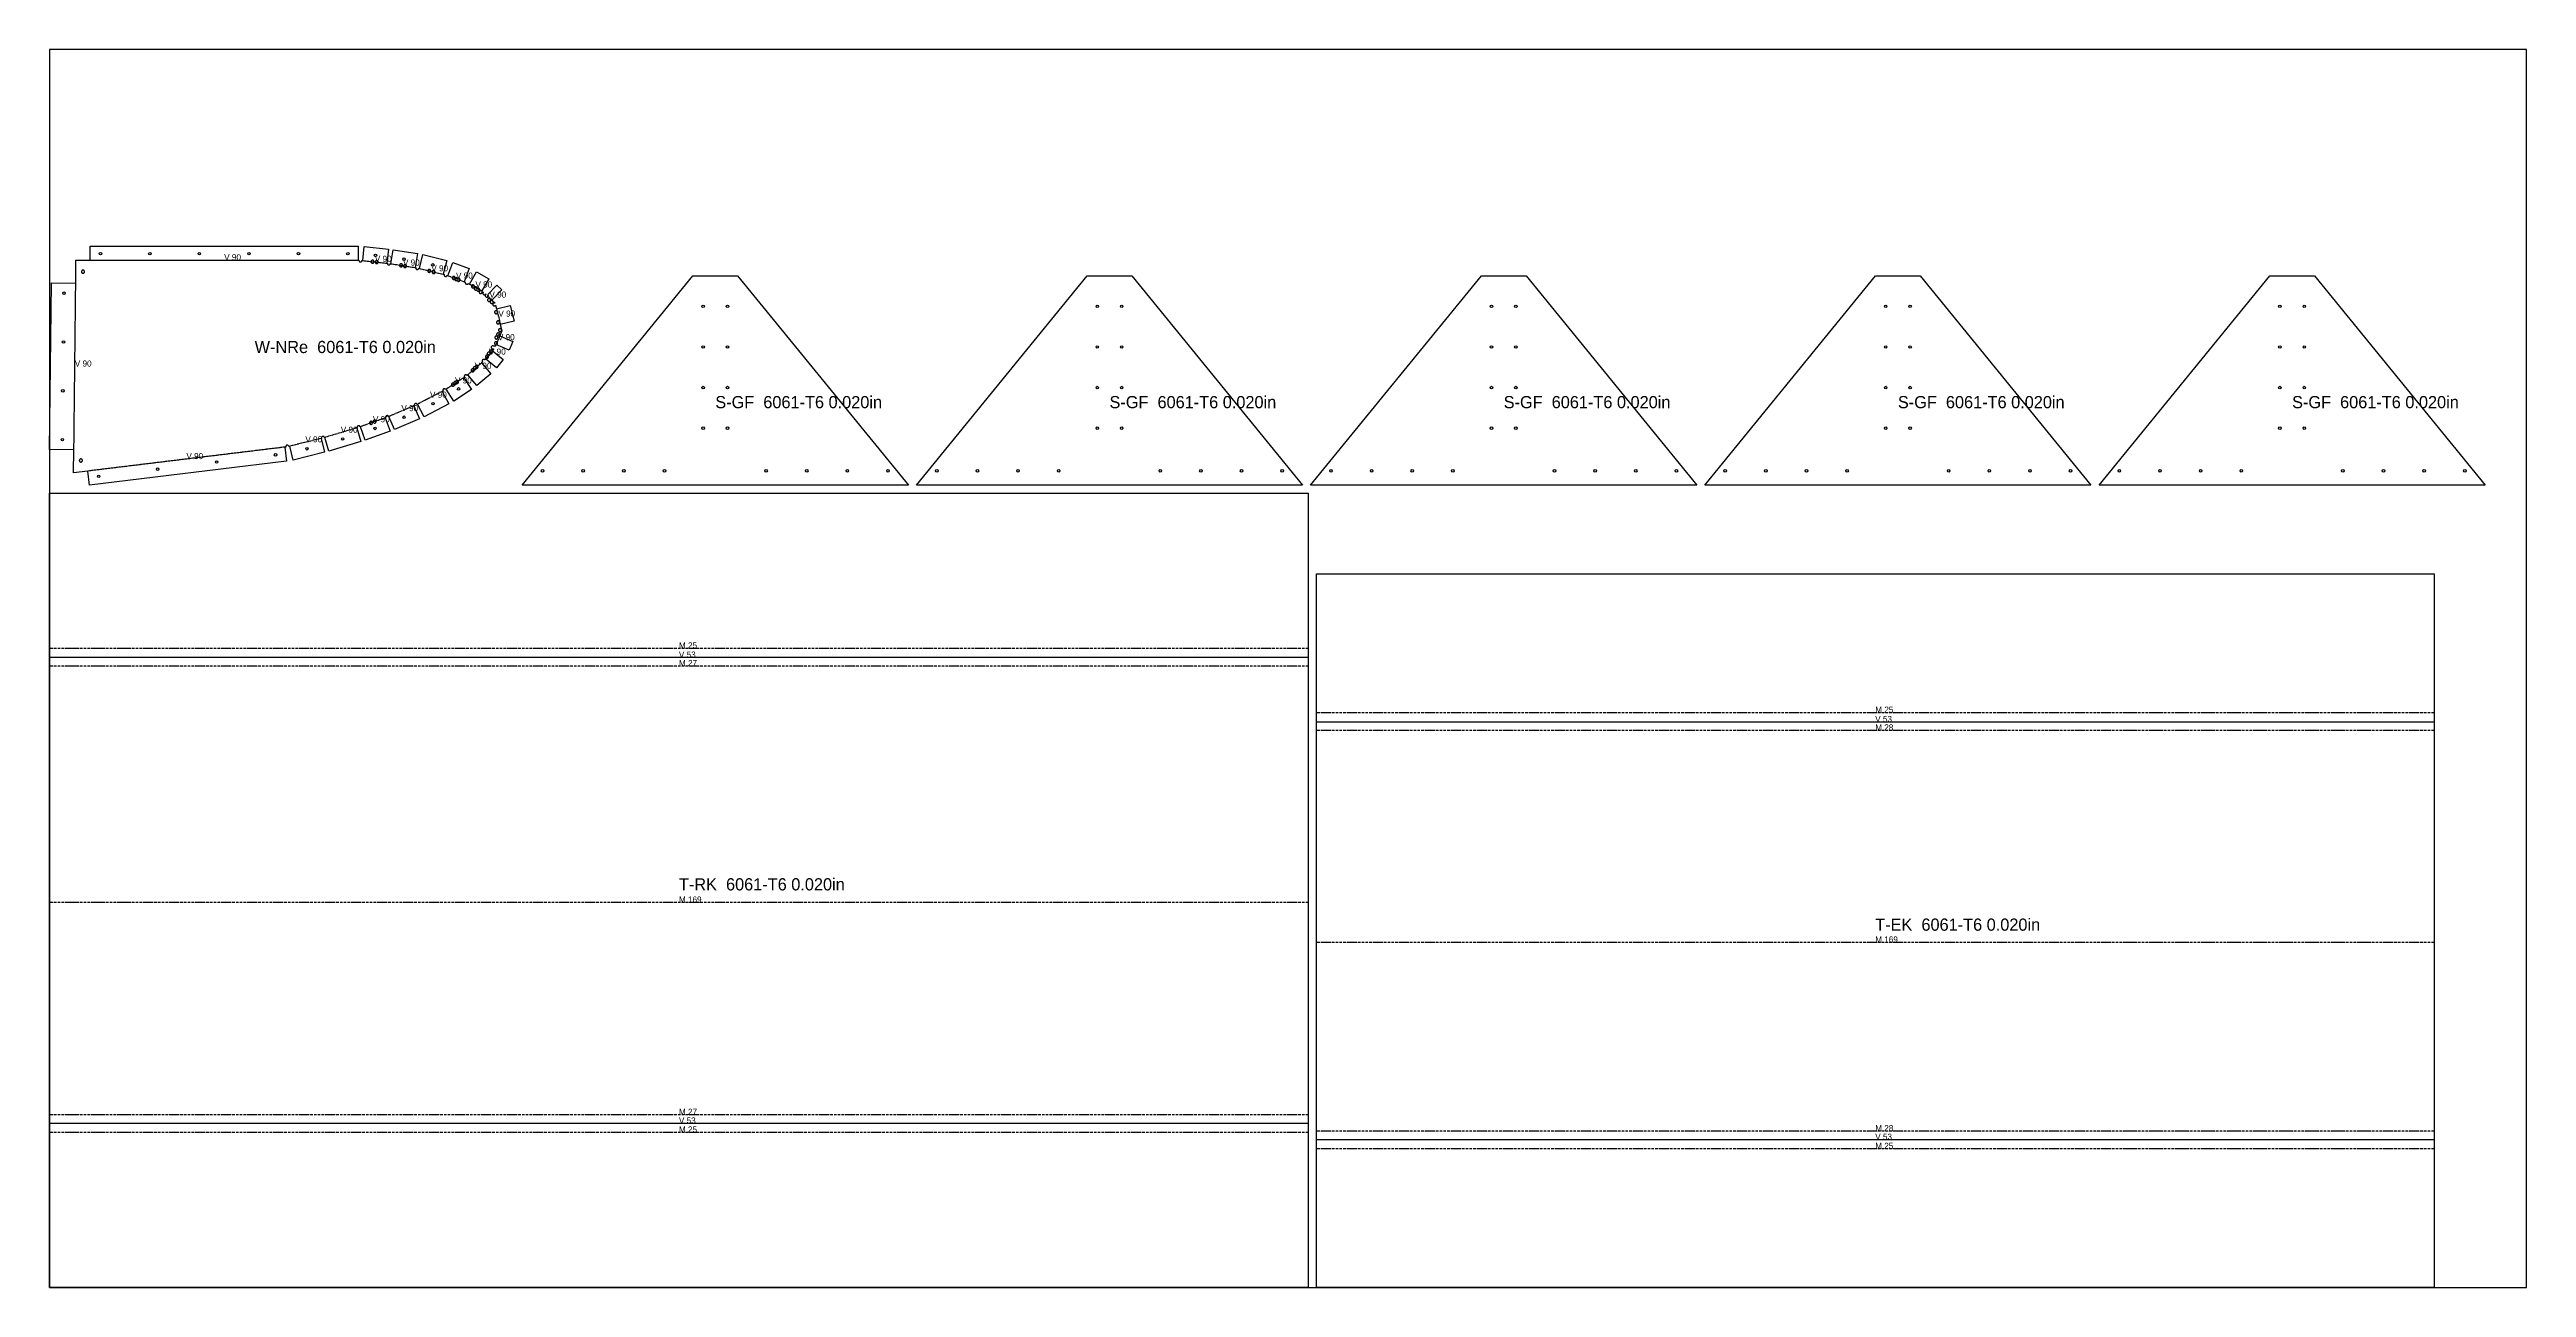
# Model space of a CAD drawing. Header units: millimetres. Extents: x 0 to 2438, y 0 to 1219.
import ezdxf

# ---------------------------------------------------------------- set-up
doc = ezdxf.new("R2010")
doc.units = ezdxf.units.MM
doc.linetypes.add('DASHDOT', pattern=[3.556, 2.54, -0.508, 0, -0.508])
doc.linetypes.add('DASHED', pattern=[1.524, 1.27, -0.254])
for name, color, linetype in [('CUT', 7, 'CONTINUOUS'), ('ETCH', 8, 'CONTINUOUS'), ('HOLE', 6, 'CONTINUOUS'), ('MOUNTAIN', 5, 'DASHDOT'), ('VALLEY', 1, 'DASHED')]:
    doc.layers.add(name, color=color, linetype=linetype)

msp = doc.modelspace()

# ---------------------------------------------------------------- texts
at = {"layer": 'ETCH'}
for s, height, p in [('V 90', 6, (171.9, 1011.5)), ('V 90', 6, (320.2, 1009.9)), ('V 90', 6, (347.9, 1006.2)), ('V 90', 6, (375.8, 1000.6)), ('V 90', 6, (400.1, 993.4)), ('V 90', 6, (419.2, 984.6)), ('V 90', 6, (433, 974.7)), ('V 90', 6, (441.8, 956)), ('W-NRe  6061-T6 0.020in', 12, (201.9, 920.1)), ('V 90', 6, (441.3, 932.8)), ('V 90', 6, (24.9, 906.8)), ('V 90', 6, (418.5, 904.6)), ('V 90', 6, (432.5, 918.5)), ('V 90', 6, (374.5, 876.1)), ('V 90', 6, (399.1, 890.2)), ('S-GF  6061-T6 0.020in', 12, (655.3, 865.8)), ('S-GF  6061-T6 0.020in', 12, (1043.3, 865.8)), ('S-GF  6061-T6 0.020in', 12, (1431.3, 865.8)), ('S-GF  6061-T6 0.020in', 12, (1819.3, 865.8)), ('S-GF  6061-T6 0.020in', 12, (2207.3, 865.8)), ('V 90', 6, (318.3, 852)), ('V 90', 6, (346.3, 862.9)), ('V 90', 6, (251.8, 832.2)), ('V 90', 6, (286.7, 841.7)), ('V 90', 6, (134.7, 815.7)), ('M 25', 6, (619.5, 629.3)), ('V 53', 6, (619.5, 620.2)), ('M 27', 6, (619.5, 611.9)), ('V 53', 6, (1797, 556.8)), ('M 25', 6, (1797, 566)), ('M 28', 6, (1797, 548.5)), ('T-RK  6061-T6 0.020in', 12, (619.5, 391)), ('M 169', 6, (619.5, 379)), ('T-EK  6061-T6 0.020in', 12, (1797, 351.3)), ('M 169', 6, (1797, 339.7)), ('M 27', 6, (619.5, 170)), ('V 53', 6, (619.5, 161.5)), ('M 25', 6, (619.5, 152.6)), ('V 53', 6, (1797, 145.5)), ('M 28', 6, (1797, 153.9)), ('M 25', 6, (1797, 136.5))]:
    msp.add_text(s, height=height, dxfattribs=at).set_placement(p)

# ---------------------------------------------------------------- linework, layer by layer
at = {"layer": 'CUT'}
for points in [[(331.9, 858.5), (331.7, 858.4), (331.6, 858.3), (331.5, 858.3), (331.4, 858.2), (331.2, 858.1), (331.1, 858), (331.1, 857.9), (331, 857.7), (330.9, 857.6), (330.9, 857.5), (330.8, 857.3), (330.8, 857.2), (330.8, 857), (330.8, 856.9), (330.9, 856.7), (330.9, 856.6), (330.9, 856.5), (330.5, 856.3), (335.2, 843.2), (310.7, 834.4), (306, 847.6), (305.6, 847.5), (305.6, 847.6), (305.5, 847.8), (305.4, 847.9), (305.4, 848), (305.3, 848.1), (305.1, 848.2), (305, 848.3), (304.9, 848.4), (304.8, 848.4), (304.6, 848.5), (304.5, 848.5), (304.3, 848.5), (304.2, 848.5), (304, 848.5), (303.9, 848.5), (303.8, 848.5), (303.6, 848.4), (303.5, 848.3), (303.4, 848.3), (303.2, 848.2), (303.1, 848.1), (303, 848), (303, 847.8), (302.9, 847.7), (302.8, 847.6), (302.8, 847.4), (302.7, 847.3), (302.7, 847.2), (302.7, 847), (302.7, 846.9), (302.7, 846.7), (302.8, 846.6), (302.8, 846.5), (302.4, 846.4), (306.4, 833.1), (274.9, 823.6), (270.9, 837), (270.5, 836.9), (270.5, 837), (270.5, 837.1), (270.4, 837.2), (270.3, 837.4), (270.2, 837.5), (270.1, 837.6), (270, 837.7), (269.9, 837.8), (269.8, 837.9), (269.7, 837.9), (269.5, 838), (269.4, 838), (269.2, 838), (269.1, 838), (268.9, 838), (268.8, 838), (268.6, 838), (268.5, 837.9), (268.4, 837.8), (268.2, 837.8), (268.1, 837.7), (268, 837.6), (267.9, 837.5), (267.8, 837.3), (267.8, 837.2), (267.7, 837.1), (267.7, 836.9), (267.6, 836.8), (267.6, 836.7), (267.6, 836.5), (267.6, 836.4), (267.6, 836.2), (267.7, 836.1), (267.3, 836), (270.7, 822.5), (239.7, 814.8), (236.4, 828.4), (235.5, 828.2), (235.5, 828.3), (235.4, 828.4), (235.4, 828.5), (235.3, 828.7), (235.2, 828.8), (235.1, 828.9), (235, 829), (234.9, 829.1), (234.8, 829.2), (234.7, 829.3), (234.5, 829.3), (234.4, 829.4), (234.3, 829.4), (234.1, 829.4), (234, 829.4), (233.8, 829.4), (233.7, 829.4), (233.5, 829.4), (233.4, 829.3), (233.3, 829.3), (233.1, 829.2), (233, 829.1), (232.9, 829), (232.8, 828.9), (232.7, 828.8), (232.7, 828.6), (232.6, 828.5), (232.5, 828.4), (232.5, 828.2), (232.5, 828.1), (232.5, 827.9), (232.5, 827.8), (232.5, 827.6), (232.5, 827.6), (231.6, 827.5), (233.3, 813.6), (39.4, 790.1), (37.7, 803.9), (23.7, 802.2), (24, 824.7), (0, 825), (1.8, 989.3), (25.8, 989), (26, 1011.5), (40.1, 1011.5), (40.1, 1025.5), (303.7, 1025.5), (303.7, 1011.5), (304.5, 1011.5), (304.5, 1011.3), (304.5, 1011.2), (304.5, 1011), (304.6, 1010.9), (304.6, 1010.8), (304.7, 1010.6), (304.8, 1010.5), (304.9, 1010.4), (305, 1010.3), (305.1, 1010.2), (305.2, 1010.1), (305.3, 1010), (305.5, 1010), (305.6, 1009.9), (305.7, 1009.9), (305.9, 1009.9), (306, 1009.9), (306.2, 1009.9), (306.3, 1009.9), (306.5, 1009.9), (306.6, 1010), (306.7, 1010), (306.9, 1010.1), (307, 1010.2), (307.1, 1010.3), (307.2, 1010.4), (307.3, 1010.5), (307.3, 1010.7), (307.4, 1010.8), (307.5, 1010.9), (307.5, 1011.1), (307.5, 1011.2), (307.5, 1011.3), (308.3, 1011.2), (309.8, 1025.1), (333.6, 1022.5), (332.1, 1008.6), (332.5, 1008.6), (332.5, 1008.5), (332.5, 1008.4), (332.5, 1008.2), (332.5, 1008.1), (332.6, 1007.9), (332.6, 1007.8), (332.7, 1007.7), (332.7, 1007.5), (332.8, 1007.4), (332.9, 1007.3), (333, 1007.2), (333.2, 1007.1), (333.3, 1007.1), (333.4, 1007), (333.6, 1007), (333.7, 1006.9), (333.9, 1006.9), (334, 1006.9), (334.1, 1006.9), (334.3, 1006.9), (334.4, 1007), (334.6, 1007), (334.7, 1007.1), (334.8, 1007.2), (334.9, 1007.2), (335.1, 1007.3), (335.2, 1007.5), (335.2, 1007.6), (335.3, 1007.7), (335.4, 1007.8), (335.4, 1008), (335.5, 1008.1), (335.5, 1008.2), (335.8, 1008.1), (338.1, 1021.9), (362.1, 1018.1), (359.9, 1004.3), (360.5, 1004.2), (360.4, 1004.1), (360.4, 1004), (360.4, 1003.8), (360.4, 1003.7), (360.5, 1003.6), (360.5, 1003.4), (360.5, 1003.3), (360.6, 1003.1), (360.7, 1003), (360.8, 1002.9), (360.9, 1002.8), (361, 1002.7), (361.1, 1002.6), (361.2, 1002.5), (361.4, 1002.5), (361.5, 1002.4), (361.7, 1002.4), (361.8, 1002.4), (361.9, 1002.4), (362.1, 1002.4), (362.2, 1002.4), (362.4, 1002.4), (362.5, 1002.5), (362.7, 1002.6), (362.8, 1002.6), (362.9, 1002.7), (363, 1002.8), (363.1, 1002.9), (363.2, 1003), (363.3, 1003.2), (363.3, 1003.3), (363.4, 1003.4), (363.4, 1003.6), (364, 1003.5), (367.3, 1017), (390.9, 1011.3), (387.6, 997.7), (388.4, 997.5), (388.4, 997.4), (388.4, 997.3), (388.3, 997.2), (388.3, 997), (388.3, 996.9), (388.4, 996.7), (388.4, 996.6), (388.5, 996.4), (388.5, 996.3), (388.6, 996.2), (388.7, 996.1), (388.8, 996), (388.9, 995.9), (389, 995.8), (389.1, 995.7), (389.3, 995.6), (389.4, 995.6), (389.6, 995.6), (389.7, 995.5), (389.8, 995.5), (390, 995.5), (390.1, 995.6), (390.3, 995.6), (390.4, 995.7), (390.6, 995.7), (390.7, 995.8), (390.8, 995.9), (390.9, 996), (391, 996.1), (391.1, 996.2), (391.2, 996.3), (391.2, 996.5), (391.3, 996.6), (391.3, 996.6), (392.1, 996.3), (396.9, 1009.4), (413, 1003.5), (408.2, 990.4), (409.4, 990), (409.4, 989.9), (409.3, 989.8), (409.2, 989.6), (409.2, 989.5), (409.2, 989.4), (409.2, 989.2), (409.2, 989.1), (409.2, 988.9), (409.3, 988.8), (409.3, 988.6), (409.4, 988.5), (409.4, 988.4), (409.5, 988.3), (409.6, 988.2), (409.8, 988.1), (409.9, 988), (410, 987.9), (410.1, 987.8), (410.3, 987.8), (410.4, 987.8), (410.6, 987.7), (410.7, 987.7), (410.9, 987.7), (411, 987.8), (411.1, 987.8), (411.3, 987.9), (411.4, 987.9), (411.5, 988), (411.7, 988.1), (411.8, 988.2), (411.9, 988.3), (411.9, 988.4), (412, 988.5), (412.1, 988.7), (412.1, 988.7), (413.2, 988.1), (420.2, 1000.1), (432.3, 993.2), (425.4, 981.3), (425.4, 981.3), (425.3, 981.4), (425.1, 981.4), (425, 981.5), (424.9, 981.6), (424.7, 981.6), (424.6, 981.7), (424.4, 981.7), (424.3, 981.7), (424.2, 981.7), (424, 981.7), (423.9, 981.6), (423.7, 981.6), (423.6, 981.5), (423.5, 981.4), (423.4, 981.3), (423.2, 981.2), (423.1, 981.1), (423.1, 981), (423, 980.9), (422.9, 980.7), (422.9, 980.6), (422.8, 980.5), (422.8, 980.3), (422.8, 980.2), (422.8, 980), (422.9, 979.9), (422.9, 979.7), (422.9, 979.6), (423, 979.5), (423.1, 979.3), (423.2, 979.2), (423.3, 979.1), (423.4, 979), (423.5, 978.9), (423.6, 978.9), (423.8, 978.8), (423.9, 978.7), (424.1, 978.7), (424.2, 978.7), (424.3, 978.7), (424.5, 978.7), (424.6, 978.7), (424.8, 978.8), (424.9, 978.8), (425, 978.9), (425.2, 979), (425.3, 979), (425.4, 979.1), (425.5, 979.3), (425.6, 979.4), (425.7, 979.5), (425.7, 979.6), (425.8, 979.8), (425.8, 979.9), (425.8, 980.1), (425.8, 980.2), (425.8, 980.4), (425.8, 980.5), (425.8, 980.6), (425.7, 980.8), (425.7, 980.8), (426.9, 980.1), (426.9, 980.1), (426.8, 980), (426.7, 979.9), (426.6, 979.8), (426.5, 979.6), (426.5, 979.5), (426.5, 979.3), (426.4, 979.2), (426.4, 979), (426.4, 978.9), (426.5, 978.7), (426.5, 978.6), (426.5, 978.5), (426.6, 978.3), (426.7, 978.2), (426.8, 978.1), (426.9, 978), (427, 977.9), (427.1, 977.8), (427.2, 977.7), (427.4, 977.7), (427.5, 977.6), (427.7, 977.6), (427.8, 977.6), (427.9, 977.6), (428.1, 977.6), (428.2, 977.6), (428.4, 977.6), (428.5, 977.7), (428.7, 977.8), (428.8, 977.8), (428.9, 977.9), (429, 978), (429.1, 978.1), (429.2, 978.2), (429.2, 978.4), (429.6, 978), (429.5, 977.9), (429.4, 977.8), (429.3, 977.7), (429.2, 977.6), (429.1, 977.5), (429, 977.4), (429, 977.3), (428.9, 977.1), (428.9, 977), (428.9, 976.8), (428.9, 976.7), (428.9, 976.5), (428.9, 976.4), (428.9, 976.2), (429, 976.1), (429, 976), (429.1, 975.8), (429.2, 975.7), (429.3, 975.6), (429.4, 975.5), (429.5, 975.4), (429.7, 975.4), (429.8, 975.3), (429.9, 975.3), (430.1, 975.2), (430.2, 975.2), (430.4, 975.2), (430.5, 975.2), (430.7, 975.2), (430.8, 975.3), (431, 975.3), (431.1, 975.4), (431.2, 975.5), (431.3, 975.6), (431.4, 975.7), (431.5, 975.8), (431.6, 975.9), (431.7, 976), (431.8, 976.1), (431.8, 976.3), (431.8, 976.4), (431.9, 976.6), (431.9, 976.7), (431.8, 976.9), (431.8, 977), (431.8, 977.2), (431.7, 977.3), (431.7, 977.4), (431.6, 977.6), (431.5, 977.7), (431.4, 977.8), (431.3, 977.8), (440.3, 987.1), (445.2, 982.3), (435.5, 972.3), (438.6, 969.3), (438.6, 969.2), (438.5, 969.2), (438.4, 969.3), (438.3, 969.4), (438.1, 969.4), (438, 969.5), (437.8, 969.5), (437.7, 969.5), (437.5, 969.5), (437.4, 969.5), (437.2, 969.4), (437.1, 969.4), (437, 969.3), (436.9, 969.2), (436.7, 969.1), (436.6, 969), (436.5, 968.9), (436.4, 968.8), (436.4, 968.7), (436.3, 968.5), (436.3, 968.4), (436.2, 968.3), (436.2, 968.1), (436.2, 968), (436.2, 967.8), (436.2, 967.7), (436.3, 967.5), (436.3, 967.4), (436.4, 967.3), (436.5, 967.1), (436.6, 967), (436.7, 966.9), (436.8, 966.8), (436.9, 966.7), (437, 966.7), (437.1, 966.6), (437.3, 966.5), (437.4, 966.5), (437.6, 966.5), (437.7, 966.5), (437.9, 966.5), (438, 966.5), (438.2, 966.6), (438.3, 966.6), (438.4, 966.7), (438.6, 966.8), (438.7, 966.8), (438.8, 966.9), (438.9, 967.1), (439, 967.2), (439, 967.3), (439, 967.3), (440, 963.7), (453.5, 967), (457.3, 951.6), (443.7, 948.3), (445.3, 942), (443.1, 937), (455.9, 931.4), (452.3, 923.1), (440.1, 928.3), (440.2, 928.4), (440.3, 928.5), (440.4, 928.6), (440.5, 928.7), (440.6, 928.8), (440.7, 928.9), (440.8, 929), (440.9, 929.2), (440.9, 929.3), (440.9, 929.5), (441, 929.6), (441, 929.7), (441, 929.9), (440.9, 930), (440.9, 930.2), (440.8, 930.3), (440.8, 930.4), (440.7, 930.6), (440.6, 930.7), (440.5, 930.8), (440.4, 930.9), (440.3, 931), (440.2, 931.1), (440, 931.1), (439.9, 931.2), (439.7, 931.2), (439.6, 931.2), (439.4, 931.2), (439.3, 931.2), (439.2, 931.2), (439, 931.2), (438.9, 931.1), (438.7, 931), (438.6, 931), (438.5, 930.9), (438.4, 930.8), (438.3, 930.7), (438.2, 930.5), (438.1, 930.4), (438.1, 930.3), (438, 930.1), (438, 930), (438, 929.8), (438, 929.7), (438, 929.6), (438, 929.4), (438, 929.3), (438.1, 929.1), (438.2, 929), (438.2, 928.9), (438.3, 928.8), (438.4, 928.6), (438.5, 928.5), (438.6, 928.5), (438.8, 928.4), (438.9, 928.3), (439, 928.3), (439.2, 928.2), (439.3, 928.2), (439.4, 928.2), (438.7, 926.6), (438.6, 926.7), (438.5, 926.8), (438.4, 926.9), (438.2, 926.9), (438.1, 927), (437.9, 927), (437.8, 927), (437.6, 927), (437.5, 927), (437.3, 927), (437.2, 927), (437.1, 926.9), (437.1, 926.9), (437, 927), (436.9, 927), (436.7, 927.1), (436.6, 927.1), (436.5, 927.2), (436.3, 927.2), (436.2, 927.2), (436, 927.2), (435.9, 927.2), (435.7, 927.1), (435.6, 927.1), (435.5, 927), (435.3, 926.9), (435.2, 926.8), (435.1, 926.7), (435, 926.6), (434.9, 926.5), (434.8, 926.4), (434.8, 926.3), (434.7, 926.1), (434.7, 926), (434.7, 925.8), (434.7, 925.7), (434.7, 925.5), (434.7, 925.4), (434.8, 925.2), (434.8, 925.1), (434.9, 925), (434.9, 924.8), (435, 924.7), (435.1, 924.6), (435.2, 924.5), (435.4, 924.4), (435.5, 924.4), (435.6, 924.3), (435.8, 924.3), (435.9, 924.2), (436.1, 924.2), (436.2, 924.2), (436.3, 924.2), (436.5, 924.2), (436.6, 924.3), (436.8, 924.3), (436.8, 924.3), (436.8, 924.3), (437, 924.2), (437.1, 924.1), (437.2, 924.1), (435.8, 922.5), (446.6, 913.7), (440.1, 905.6), (429.2, 914.4), (428.4, 913.4), (428.3, 913.5), (428.2, 913.6), (428.1, 913.7), (428, 913.8), (427.8, 913.8), (427.7, 913.9), (427.5, 913.9), (427.4, 913.9), (427.2, 913.9), (427.1, 913.9), (427, 913.9), (426.8, 913.8), (426.7, 913.8), (426.5, 913.7), (426.4, 913.7), (426.3, 913.6), (426.2, 913.5), (426.1, 913.4), (426, 913.2), (425.9, 913.1), (425.9, 913), (425.8, 912.8), (425.8, 912.7), (425.8, 912.5), (425.8, 912.4), (425.8, 912.3), (425.8, 912.1), (425.8, 912), (425.9, 911.8), (426, 911.7), (426, 911.6), (426.1, 911.5), (426.2, 911.3), (426.3, 911.3), (425.3, 910.4), (434.4, 899.8), (420.7, 888.1), (411.7, 898.8), (410.9, 898.1), (410.9, 898.1), (410.8, 898.2), (410.7, 898.3), (410.6, 898.4), (410.5, 898.5), (410.4, 898.6), (410.2, 898.7), (410.1, 898.7), (410, 898.7), (409.8, 898.8), (409.7, 898.8), (409.5, 898.8), (409.4, 898.7), (409.2, 898.7), (409.1, 898.6), (409, 898.6), (408.8, 898.5), (408.7, 898.4), (408.6, 898.3), (408.5, 898.2), (408.4, 898.1), (408.4, 898), (408.3, 897.8), (408.2, 897.7), (408.2, 897.5), (408.2, 897.4), (408.2, 897.2), (408.2, 897.1), (408.2, 897), (408.3, 896.8), (408.3, 896.7), (408.4, 896.5), (408.4, 896.4), (408.5, 896.3), (407.7, 895.8), (415.3, 884.1), (398.1, 872.9), (390.5, 884.6), (389.9, 884.2), (389.9, 884.2), (389.8, 884.3), (389.7, 884.5), (389.6, 884.6), (389.5, 884.7), (389.4, 884.8), (389.3, 884.8), (389.1, 884.9), (389, 884.9), (388.8, 885), (388.7, 885), (388.6, 885), (388.4, 885), (388.3, 885), (388.1, 884.9), (388, 884.9), (387.8, 884.8), (387.7, 884.7), (387.6, 884.6), (387.5, 884.5), (387.4, 884.4), (387.3, 884.3), (387.2, 884.2), (387.2, 884.1), (387.1, 883.9), (387.1, 883.8), (387.1, 883.6), (387.1, 883.5), (387.1, 883.3), (387.1, 883.2), (387.1, 883), (387.2, 882.9), (387.3, 882.8), (387.3, 882.7), (386.6, 882.4), (393, 870), (368.7, 857.4), (362.3, 869.8), (361.8, 869.5), (361.7, 869.7), (361.7, 869.8), (361.6, 869.9), (361.5, 870), (361.4, 870.1), (361.3, 870.2), (361.1, 870.3), (361, 870.3), (360.9, 870.4), (360.7, 870.4), (360.6, 870.4), (360.4, 870.4), (360.3, 870.4), (360.1, 870.4), (360, 870.4), (359.8, 870.3), (359.7, 870.2), (359.6, 870.2), (359.5, 870.1), (359.4, 870), (359.3, 869.9), (359.2, 869.7), (359.1, 869.6), (359, 869.5), (359, 869.3), (359, 869.2), (358.9, 869.1), (358.9, 868.9), (358.9, 868.8), (359, 868.6), (359, 868.5), (359.1, 868.3), (359.1, 868.3), (358.6, 868.1), (364, 855.2), (339.6, 844.9), (334.1, 857.7), (333.7, 857.6), (333.7, 857.6), (333.6, 857.8), (333.6, 857.9), (333.5, 858), (333.4, 858.1), (333.3, 858.2), (333.1, 858.3), (333, 858.4), (332.9, 858.4), (332.7, 858.5), (332.6, 858.5), (332.4, 858.5), (332.3, 858.5), (332.2, 858.5), (332, 858.5), (331.9, 858.5)], [(33.5, 998.9), (33.6, 998.9), (33.8, 999), (33.9, 999.1), (34, 999.2), (34.1, 999.3), (34.2, 999.4), (34.3, 999.6), (34.3, 999.7), (34.4, 999.8), (34.4, 1000), (34.4, 1000.1), (34.4, 1000.3), (34.4, 1000.4), (34.4, 1000.6), (34.4, 1000.7), (34.3, 1000.8), (34.2, 1001), (34.2, 1001.1), (34.1, 1001.2), (34, 1001.3), (33.9, 1001.4), (33.7, 1001.5), (33.6, 1001.6), (33.5, 1001.6), (33.3, 1001.7), (33.2, 1001.7), (33.1, 1001.7), (32.9, 1001.7), (32.8, 1001.7), (32.6, 1001.7), (32.5, 1001.7), (32.3, 1001.6), (32.2, 1001.6), (32.1, 1001.5), (32, 1001.4), (31.8, 1001.3), (31.8, 1001.2), (31.7, 1001.1), (31.6, 1000.9), (31.5, 1000.8), (31.5, 1000.7), (31.4, 1000.5), (31.4, 1000.4), (31.4, 1000.2), (31.4, 1000.1), (31.5, 999.9), (31.5, 999.8), (31.5, 999.6), (31.6, 999.5), (31.7, 999.4), (31.8, 999.3), (31.9, 999.2), (32, 999.1), (32.1, 999), (32.2, 998.9), (32.4, 998.8), (32.5, 998.8), (32.7, 998.8), (32.8, 998.7), (32.9, 998.7), (33.1, 998.8), (33.2, 998.8), (33.4, 998.8), (33.5, 998.9)], [(318.6, 1008.7), (318.8, 1008.8), (318.9, 1008.9), (319, 1009), (319.1, 1009.1), (319.2, 1009.2), (319.2, 1009.4), (319.3, 1009.5), (319.4, 1009.6), (319.4, 1009.8), (319.4, 1009.9), (319.4, 1010.1), (319.4, 1010.2), (319.4, 1010.4), (319.3, 1010.5), (319.3, 1010.7), (319.2, 1010.8), (319.1, 1010.9), (319.1, 1011), (319, 1011.1), (318.8, 1011.2), (318.7, 1011.3), (318.6, 1011.4), (318.5, 1011.5), (318.3, 1011.5), (318.2, 1011.5), (318, 1011.6), (317.9, 1011.6), (317.7, 1011.6), (317.6, 1011.5), (317.5, 1011.5), (317.3, 1011.4), (317.2, 1011.4), (317.1, 1011.3), (316.9, 1011.2), (316.8, 1011.1), (316.7, 1011), (316.7, 1010.9), (316.6, 1010.8), (316.5, 1010.6), (316.5, 1010.5), (316.4, 1010.3), (316.4, 1010.2), (316.4, 1010), (316.4, 1009.9), (316.4, 1009.7), (316.5, 1009.6), (316.5, 1009.5), (316.6, 1009.3), (316.7, 1009.2), (316.8, 1009.1), (316.9, 1009), (317, 1008.9), (317.1, 1008.8), (317.2, 1008.7), (317.4, 1008.7), (317.5, 1008.6), (317.6, 1008.6), (317.8, 1008.6), (317.9, 1008.6), (318.1, 1008.6), (318.2, 1008.6), (318.4, 1008.6), (318.5, 1008.7), (318.6, 1008.7)], [(323.3, 1008.8), (323.3, 1008.9), (323.4, 1009), (323.5, 1009.1), (323.5, 1009.3), (323.6, 1009.4), (323.6, 1009.6), (323.6, 1009.7), (323.6, 1009.9), (323.6, 1010), (323.5, 1010.1), (323.5, 1010.3), (323.4, 1010.4), (323.3, 1010.5), (323.2, 1010.7), (323.1, 1010.8), (323, 1010.9), (322.9, 1010.9), (322.8, 1011), (322.6, 1011.1), (322.5, 1011.1), (322.4, 1011.2), (322.2, 1011.2), (322.1, 1011.2), (321.9, 1011.2), (321.8, 1011.2), (321.6, 1011.1), (321.5, 1011.1), (321.4, 1011), (321.2, 1010.9), (321.1, 1010.8), (321, 1010.7), (320.9, 1010.6), (320.8, 1010.5), (320.8, 1010.4), (320.7, 1010.2), (320.6, 1010.1), (320.6, 1010), (320.6, 1009.8), (320.6, 1009.7), (320.6, 1009.5), (320.6, 1009.4), (320.7, 1009.2), (320.7, 1009.1), (320.8, 1009), (320.8, 1008.8), (320.9, 1008.7), (321, 1008.6), (321.1, 1008.5), (321.3, 1008.4), (321.4, 1008.4), (321.5, 1008.3), (321.7, 1008.2), (321.8, 1008.2), (322, 1008.2), (322.1, 1008.2), (322.3, 1008.2), (322.4, 1008.2), (322.5, 1008.3), (322.7, 1008.3), (322.8, 1008.4), (322.9, 1008.5), (323.1, 1008.5), (323.2, 1008.6), (323.3, 1008.8)], [(347, 1005.3), (347.1, 1005.4), (347.2, 1005.5), (347.3, 1005.6), (347.3, 1005.8), (347.4, 1005.9), (347.4, 1006), (347.5, 1006.2), (347.5, 1006.3), (347.5, 1006.5), (347.5, 1006.6), (347.5, 1006.8), (347.4, 1006.9), (347.4, 1007.1), (347.3, 1007.2), (347.2, 1007.3), (347.1, 1007.4), (347, 1007.5), (346.9, 1007.6), (346.8, 1007.7), (346.7, 1007.8), (346.6, 1007.9), (346.4, 1007.9), (346.3, 1007.9), (346.1, 1008), (346, 1008), (345.8, 1008), (345.7, 1007.9), (345.5, 1007.9), (345.4, 1007.8), (345.3, 1007.8), (345.1, 1007.7), (345, 1007.6), (344.9, 1007.5), (344.8, 1007.4), (344.7, 1007.3), (344.7, 1007.1), (344.6, 1007), (344.6, 1006.9), (344.5, 1006.7), (344.5, 1006.6), (344.5, 1006.4), (344.5, 1006.3), (344.5, 1006.1), (344.6, 1006), (344.6, 1005.9), (344.7, 1005.7), (344.8, 1005.6), (344.8, 1005.5), (344.9, 1005.4), (345.1, 1005.3), (345.2, 1005.2), (345.3, 1005.1), (345.4, 1005.1), (345.6, 1005), (345.7, 1005), (345.9, 1005), (346, 1005), (346.2, 1005), (346.3, 1005), (346.5, 1005), (346.6, 1005.1), (346.7, 1005.1), (346.8, 1005.2), (347, 1005.3)], [(351.3, 1005.2), (351.4, 1005.4), (351.4, 1005.5), (351.4, 1005.7), (351.4, 1005.8), (351.4, 1006), (351.4, 1006.1), (351.3, 1006.3), (351.3, 1006.4), (351.2, 1006.5), (351.1, 1006.6), (351.1, 1006.8), (351, 1006.9), (350.8, 1007), (350.7, 1007.1), (350.6, 1007.1), (350.5, 1007.2), (350.3, 1007.2), (350.2, 1007.3), (350, 1007.3), (349.9, 1007.3), (349.7, 1007.3), (349.6, 1007.3), (349.5, 1007.2), (349.3, 1007.2), (349.2, 1007.1), (349.1, 1007), (348.9, 1006.9), (348.8, 1006.8), (348.7, 1006.7), (348.7, 1006.6), (348.6, 1006.5), (348.5, 1006.4), (348.5, 1006.2), (348.4, 1006.1), (348.4, 1005.9), (348.4, 1005.8), (348.4, 1005.6), (348.4, 1005.5), (348.5, 1005.3), (348.5, 1005.2), (348.6, 1005.1), (348.7, 1004.9), (348.8, 1004.8), (348.9, 1004.7), (349, 1004.6), (349.1, 1004.5), (349.2, 1004.5), (349.4, 1004.4), (349.5, 1004.4), (349.6, 1004.3), (349.8, 1004.3), (349.9, 1004.3), (350.1, 1004.3), (350.2, 1004.3), (350.4, 1004.4), (350.5, 1004.4), (350.6, 1004.5), (350.8, 1004.6), (350.9, 1004.7), (351, 1004.8), (351.1, 1004.9), (351.2, 1005), (351.2, 1005.1), (351.3, 1005.2)], [(375, 1000.2), (375.1, 1000.3), (375.1, 1000.4), (375.2, 1000.6), (375.2, 1000.7), (375.2, 1000.9), (375.2, 1001), (375.2, 1001.2), (375.2, 1001.3), (375.2, 1001.5), (375.1, 1001.6), (375, 1001.7), (375, 1001.8), (374.9, 1002), (374.8, 1002.1), (374.7, 1002.2), (374.5, 1002.3), (374.4, 1002.3), (374.3, 1002.4), (374.1, 1002.4), (374, 1002.5), (373.8, 1002.5), (373.7, 1002.5), (373.6, 1002.5), (373.4, 1002.5), (373.3, 1002.4), (373.1, 1002.4), (373, 1002.3), (372.9, 1002.2), (372.8, 1002.1), (372.6, 1002), (372.6, 1001.9), (372.5, 1001.8), (372.4, 1001.7), (372.3, 1001.6), (372.3, 1001.4), (372.2, 1001.3), (372.2, 1001.1), (372.2, 1001), (372.2, 1000.8), (372.3, 1000.7), (372.3, 1000.5), (372.3, 1000.4), (372.4, 1000.3), (372.5, 1000.1), (372.6, 1000), (372.7, 999.9), (372.8, 999.8), (372.9, 999.7), (373, 999.7), (373.2, 999.6), (373.3, 999.6), (373.5, 999.5), (373.6, 999.5), (373.7, 999.5), (373.9, 999.5), (374, 999.5), (374.2, 999.6), (374.3, 999.6), (374.4, 999.7), (374.6, 999.8), (374.7, 999.9), (374.8, 1000), (374.9, 1000.1), (375, 1000.2)], [(379.5, 999.8), (379.5, 999.9), (379.5, 1000.1), (379.5, 1000.2), (379.5, 1000.4), (379.4, 1000.5), (379.3, 1000.6), (379.3, 1000.7), (379.2, 1000.9), (379.1, 1001), (379, 1001.1), (378.8, 1001.2), (378.7, 1001.2), (378.6, 1001.3), (378.4, 1001.3), (378.3, 1001.4), (378.2, 1001.4), (378, 1001.4), (377.9, 1001.4), (377.7, 1001.4), (377.6, 1001.3), (377.4, 1001.3), (377.3, 1001.2), (377.2, 1001.1), (377.1, 1001), (377, 1000.9), (376.9, 1000.8), (376.8, 1000.7), (376.7, 1000.6), (376.6, 1000.5), (376.6, 1000.3), (376.6, 1000.2), (376.5, 1000), (376.5, 999.9), (376.5, 999.7), (376.6, 999.6), (376.6, 999.4), (376.7, 999.3), (376.7, 999.2), (376.8, 999), (376.9, 998.9), (377, 998.8), (377.1, 998.7), (377.2, 998.6), (377.3, 998.6), (377.5, 998.5), (377.6, 998.5), (377.8, 998.4), (377.9, 998.4), (378.1, 998.4), (378.2, 998.4), (378.3, 998.4), (378.5, 998.5), (378.6, 998.5), (378.8, 998.6), (378.9, 998.7), (379, 998.8), (379.1, 998.9), (379.2, 999), (379.3, 999.1), (379.4, 999.2), (379.4, 999.3), (379.5, 999.5), (379.5, 999.6), (379.5, 999.8)], [(403.2, 993.6), (403.1, 993.6), (402.9, 993.7), (402.8, 993.7), (402.6, 993.7), (402.5, 993.7), (402.3, 993.7), (402.2, 993.6), (402, 993.6), (401.9, 993.5), (401.8, 993.4), (401.8, 993.4), (401.8, 993.5), (401.7, 993.6), (401.6, 993.7), (401.5, 993.9), (401.4, 994), (401.3, 994.1), (401.2, 994.1), (401.1, 994.2), (400.9, 994.3), (400.8, 994.3), (400.7, 994.4), (400.5, 994.4), (400.4, 994.4), (400.2, 994.4), (400.1, 994.4), (399.9, 994.3), (399.8, 994.3), (399.7, 994.2), (399.5, 994.1), (399.4, 994), (399.4, 994), (399.4, 994.1), (399.4, 994.2), (399.3, 994.4), (399.3, 994.5), (399.3, 994.7), (399.2, 994.8), (399.1, 994.9), (399, 995), (398.9, 995.1), (398.8, 995.2), (398.7, 995.3), (398.6, 995.4), (398.4, 995.5), (398.3, 995.5), (398.1, 995.5), (398, 995.6), (397.9, 995.6), (397.7, 995.6), (397.6, 995.5), (397.4, 995.5), (397.3, 995.4), (397.1, 995.4), (397, 995.3), (396.9, 995.2), (396.8, 995.1), (396.7, 995), (396.6, 994.9), (396.5, 994.8), (396.5, 994.6), (396.4, 994.5), (396.4, 994.3), (396.4, 994.2), (396.4, 994), (396.4, 993.9), (396.4, 993.7), (396.4, 993.6), (396.5, 993.5), (396.6, 993.3), (396.6, 993.2), (396.7, 993.1), (396.8, 993), (396.9, 992.9), (397.1, 992.8), (397.2, 992.7), (397.3, 992.7), (397.5, 992.6), (397.6, 992.6), (397.7, 992.6), (397.9, 992.6), (398, 992.6), (398.2, 992.6), (398.3, 992.6), (398.5, 992.7), (398.6, 992.7), (398.7, 992.8), (398.8, 992.9), (398.9, 993), (398.9, 992.9), (398.9, 992.7), (398.9, 992.6), (399, 992.4), (399, 992.3), (399.1, 992.2), (399.1, 992), (399.2, 991.9), (399.3, 991.8), (399.4, 991.7), (399.6, 991.6), (399.7, 991.6), (399.8, 991.5), (400, 991.4), (400.1, 991.4), (400.3, 991.4), (400.4, 991.4), (400.5, 991.4), (400.7, 991.4), (400.8, 991.5), (401, 991.5), (401.1, 991.6), (401.2, 991.7), (401.2, 991.7), (401.3, 991.6), (401.3, 991.5), (401.4, 991.3), (401.5, 991.2), (401.6, 991.1), (401.7, 991), (401.8, 990.9), (402, 990.9), (402.1, 990.8), (402.2, 990.8), (402.4, 990.7), (402.5, 990.7), (402.7, 990.7), (402.8, 990.7), (403, 990.7), (403.1, 990.8), (403.2, 990.8), (403.4, 990.9), (403.5, 991), (403.6, 991.1), (403.7, 991.2), (403.8, 991.3), (403.9, 991.4), (404, 991.5), (404, 991.6), (404.1, 991.8), (404.1, 991.9), (404.1, 992.1), (404.1, 992.2), (404.1, 992.4), (404.1, 992.5), (404.1, 992.7), (404, 992.8), (404, 992.9), (403.9, 993), (403.8, 993.2), (403.7, 993.3), (403.6, 993.4), (403.5, 993.5), (403.3, 993.5), (403.2, 993.6)], [(418.2, 986.1), (418.1, 986.2), (418.1, 986.3), (418, 986.5), (418, 986.6), (417.9, 986.7), (417.8, 986.8), (417.7, 986.9), (417.5, 987), (417.4, 987.1), (417.3, 987.1), (417.1, 987.2), (417, 987.2), (416.8, 987.2), (416.7, 987.2), (416.6, 987.2), (416.4, 987.2), (416.3, 987.2), (416.1, 987.1), (416, 987.1), (415.9, 987), (415.8, 986.9), (415.6, 986.8), (415.5, 986.7), (415.5, 986.6), (415.4, 986.4), (415.3, 986.3), (415.3, 986.2), (415.2, 986), (415.2, 985.9), (415.2, 985.7), (415.2, 985.6), (415.3, 985.4), (415.3, 985.3), (415.3, 985.1), (415.4, 985), (415.5, 984.9), (415.6, 984.8), (415.7, 984.7), (415.8, 984.6), (415.9, 984.5), (416, 984.4), (416.2, 984.3), (416.3, 984.3), (416.4, 984.3), (416.6, 984.2), (416.7, 984.2), (416.9, 984.3), (417, 984.3), (417.2, 984.3), (417.3, 984.4), (417.4, 984.4), (417.6, 984.5), (417.7, 984.6), (417.8, 984.7), (417.9, 984.8), (418, 984.9), (418.1, 985.1), (418.1, 985.2), (418.2, 985.3), (418.2, 985.5), (418.2, 985.6), (418.2, 985.8), (418.2, 985.9), (418.2, 986.1)], [(422, 984), (421.9, 984), (421.7, 984), (421.6, 984), (421.4, 984), (421.3, 983.9), (421.2, 983.9), (421, 983.8), (420.9, 983.7), (420.9, 983.7), (420.9, 983.7), (420.9, 983.9), (420.9, 984), (420.8, 984.2), (420.8, 984.3), (420.7, 984.5), (420.6, 984.6), (420.5, 984.7), (420.4, 984.8), (420.3, 984.9), (420.2, 985), (420.1, 985.1), (419.9, 985.1), (419.8, 985.2), (419.7, 985.2), (419.5, 985.2), (419.4, 985.2), (419.2, 985.2), (419.1, 985.2), (418.9, 985.2), (418.8, 985.1), (418.7, 985), (418.5, 985), (418.4, 984.9), (418.3, 984.8), (418.2, 984.7), (418.1, 984.5), (418.1, 984.4), (418, 984.3), (417.9, 984.1), (417.9, 984), (417.9, 983.9), (417.9, 983.7), (417.9, 983.6), (417.9, 983.4), (418, 983.3), (418, 983.1), (418.1, 983), (418.1, 982.9), (418.2, 982.8), (418.3, 982.7), (418.4, 982.6), (418.6, 982.5), (418.7, 982.4), (418.8, 982.3), (419, 982.3), (419.1, 982.3), (419.3, 982.2), (419.4, 982.2), (419.6, 982.2), (419.7, 982.3), (419.8, 982.3), (420, 982.3), (420.1, 982.4), (420.2, 982.5), (420.4, 982.6), (420.4, 982.6), (420.4, 982.5), (420.4, 982.4), (420.4, 982.2), (420.5, 982.1), (420.5, 982), (420.6, 981.8), (420.7, 981.7), (420.7, 981.6), (420.8, 981.5), (421, 981.4), (421.1, 981.3), (421.2, 981.2), (421.3, 981.2), (421.5, 981.1), (421.6, 981.1), (421.8, 981.1), (421.9, 981), (422.1, 981.1), (422.2, 981.1), (422.3, 981.1), (422.5, 981.2), (422.6, 981.2), (422.7, 981.3), (422.9, 981.4), (423, 981.5), (423.1, 981.6), (423.2, 981.7), (423.2, 981.9), (423.3, 982), (423.3, 982.1), (423.4, 982.3), (423.4, 982.4), (423.4, 982.6), (423.4, 982.7), (423.4, 982.9), (423.3, 983), (423.3, 983.1), (423.2, 983.3), (423.1, 983.4), (423, 983.5), (422.9, 983.6), (422.8, 983.7), (422.7, 983.8), (422.6, 983.9), (422.4, 983.9), (422.3, 984), (422.2, 984), (422, 984)], [(465.3, 790.1), (633.3, 996.1), (677.3, 996.1), (845.3, 790.1), (465.3, 790.1)], [(853.3, 790.1), (1021.3, 996.1), (1065.3, 996.1), (1233.3, 790.1), (853.3, 790.1)], [(1241.3, 790.1), (1409.3, 996.1), (1453.3, 996.1), (1621.3, 790.1), (1241.3, 790.1)], [(1629.3, 790.1), (1797.3, 996.1), (1841.3, 996.1), (2009.3, 790.1), (1629.3, 790.1)], [(2017.3, 790.1), (2185.3, 996.1), (2229.3, 996.1), (2397.3, 790.1), (2017.3, 790.1)], [(434.1, 972.4), (434.1, 972.5), (434.1, 972.7), (434, 972.8), (434, 973), (433.9, 973.1), (433.8, 973.2), (433.8, 973.3), (433.7, 973.4), (433.5, 973.5), (433.4, 973.6), (433.3, 973.7), (433.2, 973.8), (433, 973.8), (432.9, 973.8), (432.7, 973.9), (432.6, 973.9), (432.4, 973.9), (432.3, 973.8), (432.2, 973.8), (432, 973.7), (431.9, 973.7), (431.8, 973.6), (431.6, 973.5), (431.5, 973.4), (431.4, 973.3), (431.3, 973.2), (431.3, 973.1), (431.2, 972.9), (431.2, 972.8), (431.1, 972.6), (431.1, 972.5), (431.1, 972.3), (431.1, 972.2), (431.1, 972.1), (431.2, 971.9), (431.2, 971.8), (431.3, 971.6), (431.4, 971.5), (431.5, 971.4), (431.6, 971.3), (431.7, 971.2), (431.8, 971.1), (431.9, 971), (432.1, 971), (432.2, 970.9), (432.3, 970.9), (432.5, 970.9), (432.6, 970.9), (432.8, 970.9), (432.9, 970.9), (433.1, 970.9), (433.2, 971), (433.3, 971.1), (433.5, 971.1), (433.6, 971.2), (433.7, 971.3), (433.8, 971.4), (433.9, 971.5), (433.9, 971.7), (434, 971.8), (434, 972), (434.1, 972.1), (434.1, 972.2), (434.1, 972.4)], [(436.4, 971.3), (436.3, 971.4), (436.2, 971.5), (436.1, 971.6), (436, 971.7), (435.8, 971.7), (435.7, 971.8), (435.5, 971.8), (435.4, 971.8), (435.2, 971.9), (435.1, 971.8), (435, 971.8), (434.8, 971.8), (434.7, 971.7), (434.5, 971.7), (434.4, 971.6), (434.3, 971.5), (434.2, 971.4), (434.1, 971.3), (434, 971.2), (433.9, 971), (433.9, 970.9), (433.8, 970.8), (433.8, 970.6), (433.8, 970.5), (433.8, 970.3), (433.8, 970.2), (433.8, 970), (433.8, 969.9), (433.9, 969.8), (434, 969.6), (434, 969.5), (434.1, 969.4), (434.2, 969.3), (434.3, 969.2), (434.5, 969.1), (434.6, 969), (434.7, 969), (434.9, 968.9), (435, 968.9), (435.1, 968.9), (435.3, 968.9), (435.4, 968.9), (435.6, 968.9), (435.7, 968.9), (435.9, 969), (436, 969), (436.1, 969.1), (436.2, 969.2), (436.3, 969.3), (436.4, 969.4), (436.5, 969.5), (436.6, 969.7), (436.7, 969.8), (436.7, 969.9), (436.7, 970.1), (436.8, 970.2), (436.8, 970.4), (436.8, 970.5), (436.7, 970.7), (436.7, 970.8), (436.6, 970.9), (436.6, 971.1), (436.5, 971.2), (436.4, 971.3)], [(440.9, 961), (440.8, 961.2), (440.7, 961.3), (440.6, 961.4), (440.5, 961.5), (440.4, 961.6), (440.3, 961.6), (440.1, 961.7), (440, 961.8), (439.9, 961.8), (439.7, 961.8), (439.6, 961.8), (439.4, 961.8), (439.3, 961.8), (439.1, 961.7), (439, 961.7), (438.9, 961.6), (438.7, 961.5), (438.6, 961.5), (438.5, 961.4), (438.4, 961.2), (438.3, 961.1), (438.3, 961), (438.2, 960.9), (438.1, 960.7), (438.1, 960.6), (438.1, 960.4), (438.1, 960.3), (438.1, 960.1), (438.1, 960), (438.2, 959.9), (438.2, 959.7), (438.3, 959.6), (438.3, 959.5), (438.4, 959.3), (438.5, 959.2), (438.6, 959.1), (438.8, 959.1), (438.9, 959), (439, 958.9), (439.2, 958.9), (439.3, 958.8), (439.5, 958.8), (439.6, 958.8), (439.8, 958.8), (439.9, 958.8), (440, 958.9), (440.2, 958.9), (440.3, 959), (440.4, 959.1), (440.6, 959.2), (440.7, 959.3), (440.8, 959.4), (440.8, 959.5), (440.9, 959.6), (441, 959.8), (441, 959.9), (441.1, 960), (441.1, 960.2), (441.1, 960.3), (441.1, 960.5), (441.1, 960.6), (441, 960.8), (441, 960.9), (440.9, 961)], [(440.2, 951), (440.1, 950.9), (440.1, 950.7), (440.1, 950.6), (440, 950.4), (440, 950.3), (440, 950.1), (440.1, 950), (440.1, 949.8), (440.2, 949.7), (440.2, 949.6), (440.3, 949.5), (440.4, 949.3), (440.5, 949.2), (440.6, 949.1), (440.7, 949), (440.8, 949), (441, 948.9), (441.1, 948.9), (441.3, 948.8), (441.4, 948.8), (441.6, 948.8), (441.7, 948.8), (441.8, 948.8), (442, 948.9), (442.1, 948.9), (442.3, 949), (442.4, 949.1), (442.5, 949.2), (442.6, 949.3), (442.7, 949.4), (442.8, 949.5), (442.9, 949.6), (442.9, 949.7), (443, 949.9), (443, 950), (443, 950.2), (443, 950.3), (443, 950.5), (443, 950.6), (443, 950.8), (442.9, 950.9), (442.8, 951), (442.8, 951.2), (442.7, 951.3), (442.6, 951.4), (442.5, 951.5), (442.3, 951.6), (442.2, 951.6), (442.1, 951.7), (441.9, 951.7), (441.8, 951.8), (441.7, 951.8), (441.5, 951.8), (441.4, 951.8), (441.2, 951.8), (441.1, 951.7), (440.9, 951.7), (440.8, 951.6), (440.7, 951.5), (440.6, 951.5), (440.5, 951.3), (440.4, 951.2), (440.3, 951.1), (440.2, 951)], [(438.4, 936), (438.3, 935.8), (438.3, 935.7), (438.3, 935.5), (438.3, 935.4), (438.3, 935.2), (438.3, 935.1), (438.3, 934.9), (438.4, 934.8), (438.5, 934.7), (438.5, 934.5), (438.6, 934.4), (438.7, 934.3), (438.8, 934.2), (438.9, 934.1), (439.1, 934.1), (439.2, 934), (439.3, 934), (439.5, 933.9), (439.6, 933.9), (439.8, 933.9), (439.9, 933.9), (440.1, 933.9), (440.2, 934), (440.4, 934), (440.5, 934.1), (440.6, 934.2), (440.7, 934.2), (440.8, 934.3), (440.9, 934.5), (441, 934.6), (441.1, 934.7), (441.2, 934.8), (441.2, 935), (441.2, 935.1), (441.3, 935.3), (441.3, 935.4), (441.3, 935.6), (441.2, 935.7), (441.2, 935.9), (441.1, 936), (441.1, 936.1), (441, 936.2), (440.9, 936.4), (440.8, 936.5), (440.7, 936.6), (440.6, 936.7), (440.5, 936.7), (440.3, 936.8), (440.2, 936.8), (440, 936.9), (439.9, 936.9), (439.7, 936.9), (439.6, 936.9), (439.5, 936.9), (439.3, 936.8), (439.2, 936.8), (439, 936.7), (438.9, 936.6), (438.8, 936.5), (438.7, 936.4), (438.6, 936.3), (438.5, 936.2), (438.4, 936.1), (438.4, 936)], [(440.4, 939.4), (440.4, 939.3), (440.3, 939.1), (440.2, 939), (440.2, 938.9), (440.1, 938.7), (440.1, 938.6), (440.1, 938.4), (440.1, 938.3), (440.1, 938.1), (440.2, 938), (440.2, 937.8), (440.3, 937.7), (440.4, 937.6), (440.5, 937.5), (440.6, 937.4), (440.7, 937.3), (440.8, 937.2), (440.9, 937.1), (441.1, 937), (441.2, 937), (441.3, 937), (441.5, 936.9), (441.6, 936.9), (441.8, 937), (441.9, 937), (442.1, 937), (442.2, 937.1), (442.3, 937.1), (442.5, 937.2), (442.6, 937.3), (442.7, 937.4), (442.8, 937.5), (442.9, 937.6), (442.9, 937.8), (443, 937.9), (443.1, 938), (443.1, 938.2), (443.1, 938.3), (443.1, 938.5), (443.1, 938.6), (443.1, 938.8), (443, 938.9), (443, 939), (442.9, 939.2), (442.8, 939.3), (442.8, 939.4), (442.7, 939.5), (442.5, 939.6), (442.4, 939.7), (442.3, 939.8), (442.2, 939.8), (442, 939.9), (441.9, 939.9), (441.7, 939.9), (441.6, 939.9), (441.4, 939.9), (441.3, 939.9), (441.2, 939.9), (441, 939.8), (440.9, 939.8), (440.8, 939.7), (440.6, 939.6), (440.5, 939.5), (440.4, 939.4)], [(442.2, 943.4), (442.1, 943.3), (442, 943.2), (442, 943), (441.9, 942.9), (441.9, 942.8), (441.9, 942.6), (441.9, 942.5), (441.9, 942.3), (442, 942.2), (442, 942), (442.1, 941.9), (442.2, 941.8), (442.3, 941.7), (442.4, 941.6), (442.5, 941.5), (442.6, 941.4), (442.7, 941.3), (442.9, 941.2), (443, 941.2), (443.1, 941.2), (443.3, 941.1), (443.4, 941.1), (443.6, 941.1), (443.7, 941.2), (443.9, 941.2), (444, 941.3), (444.1, 941.3), (444.3, 941.4), (444.4, 941.5), (444.5, 941.6), (444.6, 941.7), (444.7, 941.8), (444.7, 941.9), (444.8, 942.1), (444.9, 942.2), (444.9, 942.4), (444.9, 942.5), (444.9, 942.6), (444.9, 942.8), (444.9, 942.9), (444.8, 943.1), (444.8, 943.2), (444.7, 943.4), (444.7, 943.5), (444.6, 943.6), (444.5, 943.7), (444.4, 943.8), (444.2, 943.9), (444.1, 944), (444, 944), (443.8, 944.1), (443.7, 944.1), (443.5, 944.1), (443.4, 944.1), (443.2, 944.1), (443.1, 944.1), (443, 944.1), (442.8, 944), (442.7, 943.9), (442.6, 943.9), (442.4, 943.8), (442.3, 943.7), (442.2, 943.6), (442.2, 943.4)], [(415.4, 902), (415.6, 901.9), (415.7, 901.8), (415.8, 901.8), (415.9, 901.7), (416.1, 901.6), (416.2, 901.6), (416.4, 901.6), (416.5, 901.6), (416.7, 901.6), (416.8, 901.6), (416.9, 901.7), (417.1, 901.7), (417.2, 901.8), (417.3, 901.9), (417.5, 901.9), (417.6, 902), (417.7, 902.2), (417.7, 902.3), (417.8, 902.4), (417.9, 902.5), (417.9, 902.7), (418, 902.8), (418, 903), (418, 903.1), (418, 903.3), (418, 903.4), (417.9, 903.5), (417.9, 903.7), (417.8, 903.8), (417.9, 903.7), (418.1, 903.7), (418.2, 903.6), (418.3, 903.6), (418.5, 903.6), (418.6, 903.6), (418.8, 903.6), (418.9, 903.7), (419.1, 903.7), (419.2, 903.8), (419.3, 903.9), (419.4, 904), (419.5, 904.1), (419.6, 904.2), (419.7, 904.3), (419.8, 904.4), (419.9, 904.6), (419.9, 904.7), (419.9, 904.8), (420, 905), (420, 905.1), (420, 905.2), (420, 905.2), (420.2, 905.1), (420.3, 905.1), (420.5, 905.1), (420.6, 905.1), (420.8, 905.1), (420.9, 905.2), (421.1, 905.2), (421.2, 905.3), (421.3, 905.4), (421.4, 905.5), (421.5, 905.6), (421.6, 905.7), (421.7, 905.8), (421.8, 905.9), (421.9, 906), (421.9, 906.2), (421.9, 906.3), (422, 906.5), (422, 906.6), (421.9, 906.8), (421.9, 906.9), (421.9, 907.1), (421.8, 907.2), (421.8, 907.3), (421.7, 907.5), (421.6, 907.6), (421.5, 907.7), (421.4, 907.8), (421.3, 907.9), (421.1, 907.9), (421, 908), (420.9, 908), (420.7, 908.1), (420.6, 908.1), (420.4, 908.1), (420.3, 908.1), (420.1, 908.1), (420, 908), (419.9, 908), (419.7, 907.9), (419.6, 907.8), (419.5, 907.7), (419.4, 907.6), (419.3, 907.5), (419.2, 907.4), (419.1, 907.3), (419.1, 907.2), (419, 907), (419, 906.9), (419, 906.7), (419, 906.6), (419, 906.5), (418.9, 906.6), (418.7, 906.6), (418.6, 906.6), (418.4, 906.6), (418.3, 906.6), (418.2, 906.6), (418, 906.5), (417.9, 906.5), (417.7, 906.4), (417.6, 906.4), (417.5, 906.3), (417.4, 906.2), (417.3, 906.1), (417.2, 905.9), (417.1, 905.8), (417.1, 905.7), (417, 905.5), (417, 905.4), (417, 905.2), (417, 905.1), (417, 904.9), (417, 904.8), (417, 904.7), (417.1, 904.5), (417.1, 904.4), (417, 904.5), (416.9, 904.5), (416.8, 904.6), (416.6, 904.6), (416.5, 904.6), (416.3, 904.6), (416.2, 904.6), (416, 904.5), (415.9, 904.5), (415.8, 904.4), (415.6, 904.3), (415.5, 904.2), (415.4, 904.1), (415.3, 904), (415.2, 903.9), (415.2, 903.8), (415.1, 903.6), (415, 903.5), (415, 903.4), (415, 903.2), (415, 903.1), (415, 902.9), (415, 902.8), (415.1, 902.6), (415.1, 902.5), (415.2, 902.4), (415.3, 902.2), (415.3, 902.1), (415.4, 902)], [(429.2, 915.8), (429.2, 915.7), (429.3, 915.6), (429.4, 915.5), (429.5, 915.4), (429.6, 915.3), (429.7, 915.2), (429.9, 915.1), (430, 915), (430.1, 915), (430.3, 915), (430.4, 914.9), (430.6, 914.9), (430.7, 915), (430.9, 915), (431, 915), (431.1, 915.1), (431.3, 915.1), (431.4, 915.2), (431.5, 915.3), (431.6, 915.4), (431.7, 915.5), (431.8, 915.6), (431.9, 915.8), (431.9, 915.9), (432, 916), (432, 916.2), (432, 916.3), (432, 916.5), (432, 916.6), (432, 916.8), (432, 916.9), (431.9, 917), (431.9, 917.2), (431.8, 917.3), (431.7, 917.4), (431.6, 917.5), (431.5, 917.6), (431.4, 917.7), (431.2, 917.8), (431.1, 917.8), (431, 917.9), (430.8, 917.9), (430.7, 917.9), (430.5, 917.9), (430.4, 917.9), (430.2, 917.9), (430.1, 917.9), (430, 917.8), (429.8, 917.8), (429.7, 917.7), (429.6, 917.6), (429.5, 917.5), (429.4, 917.4), (429.3, 917.3), (429.2, 917.1), (429.2, 917), (429.1, 916.9), (429.1, 916.7), (429.1, 916.6), (429, 916.4), (429.1, 916.3), (429.1, 916.1), (429.1, 916), (429.2, 915.8)], [(430.9, 919.3), (430.9, 919.2), (431, 919), (431, 918.9), (431.1, 918.8), (431.2, 918.6), (431.3, 918.5), (431.4, 918.4), (431.5, 918.3), (431.6, 918.2), (431.7, 918.2), (431.8, 918.1), (432, 918), (432.1, 918), (432.3, 918), (432.4, 918), (432.6, 918), (432.7, 918), (432.9, 918.1), (433, 918.1), (433.1, 918.2), (433.2, 918.3), (433.4, 918.3), (433.5, 918.4), (433.6, 918.6), (433.7, 918.7), (433.7, 918.8), (433.8, 918.9), (433.8, 919.1), (433.9, 919.2), (433.9, 919.4), (433.9, 919.5), (433.9, 919.7), (433.9, 919.8), (433.8, 919.9), (433.8, 920.1), (433.7, 920.2), (433.8, 920.1), (434, 920.1), (434.1, 920), (434.3, 920), (434.4, 920), (434.5, 920), (434.7, 920), (434.8, 920.1), (435, 920.1), (435.1, 920.2), (435.2, 920.3), (435.3, 920.4), (435.5, 920.5), (435.6, 920.6), (435.6, 920.7), (435.7, 920.8), (435.8, 921), (435.8, 921.1), (435.9, 921.2), (435.9, 921.4), (435.9, 921.5), (435.9, 921.7), (435.8, 921.8), (435.8, 922), (435.8, 922.1), (435.7, 922.2), (435.6, 922.4), (435.5, 922.5), (435.4, 922.6), (435.3, 922.7), (435.2, 922.8), (435.1, 922.8), (434.9, 922.9), (434.8, 923), (434.7, 923), (434.5, 923), (434.4, 923), (434.2, 923), (434.1, 923), (433.9, 922.9), (433.8, 922.9), (433.7, 922.8), (433.5, 922.7), (433.4, 922.7), (433.3, 922.6), (433.2, 922.4), (433.1, 922.3), (433, 922.2), (433, 922.1), (432.9, 921.9), (432.9, 921.8), (432.9, 921.6), (432.9, 921.5), (432.9, 921.3), (432.9, 921.2), (432.9, 921.1), (433, 920.9), (433, 920.8), (433, 920.9), (432.8, 920.9), (432.7, 921), (432.5, 921), (432.4, 921), (432.2, 921), (432.1, 921), (431.9, 920.9), (431.8, 920.9), (431.7, 920.8), (431.5, 920.7), (431.4, 920.6), (431.3, 920.5), (431.2, 920.4), (431.1, 920.3), (431.1, 920.2), (431, 920), (431, 919.9), (430.9, 919.8), (430.9, 919.6), (430.9, 919.5), (430.9, 919.3)], [(396.5, 887.7), (396.6, 887.7), (396.7, 887.6), (396.9, 887.6), (397, 887.6), (397.2, 887.6), (397.3, 887.6), (397.5, 887.6), (397.6, 887.6), (397.8, 887.7), (397.9, 887.8), (398, 887.8), (398.1, 887.9), (398.2, 888), (398.3, 888.1), (398.4, 888.3), (398.5, 888.4), (398.6, 888.5), (398.6, 888.7), (398.6, 888.8), (398.7, 889), (398.7, 889.1), (398.7, 889.1), (398.7, 889.1), (398.9, 889.1), (399, 889.1), (399.2, 889.1), (399.3, 889.1), (399.5, 889.1), (399.6, 889.1), (399.7, 889.2), (399.9, 889.2), (400, 889.3), (400.1, 889.4), (400.2, 889.5), (400.3, 889.6), (400.4, 889.7), (400.5, 889.9), (400.5, 890), (400.6, 890.1), (400.6, 890.3), (400.7, 890.2), (400.8, 890.2), (401, 890.2), (401.1, 890.2), (401.3, 890.2), (401.4, 890.2), (401.5, 890.3), (401.7, 890.3), (401.8, 890.4), (401.9, 890.5), (402.1, 890.5), (402.2, 890.6), (402.3, 890.8), (402.4, 890.9), (402.4, 891), (402.5, 891.1), (402.5, 891.3), (402.6, 891.4), (402.6, 891.6), (402.6, 891.7), (402.6, 891.9), (402.6, 892), (402.5, 892.1), (402.5, 892.3), (402.4, 892.4), (402.3, 892.5), (402.2, 892.7), (402.1, 892.8), (402, 892.9), (401.9, 892.9), (401.8, 893), (401.6, 893.1), (401.5, 893.1), (401.4, 893.2), (401.2, 893.2), (401.1, 893.2), (400.9, 893.2), (400.8, 893.2), (400.6, 893.1), (400.5, 893.1), (400.4, 893), (400.2, 892.9), (400.1, 892.8), (400, 892.7), (399.9, 892.6), (399.8, 892.5), (399.8, 892.4), (399.7, 892.2), (399.7, 892.1), (399.6, 892), (399.6, 892), (399.4, 892), (399.3, 892.1), (399.1, 892.1), (399, 892.1), (398.8, 892), (398.7, 892), (398.6, 891.9), (398.4, 891.9), (398.3, 891.8), (398.2, 891.7), (398.1, 891.6), (398, 891.5), (397.9, 891.4), (397.8, 891.3), (397.8, 891.1), (397.7, 891), (397.7, 890.8), (397.7, 890.7), (397.7, 890.5), (397.7, 890.5), (397.6, 890.5), (397.4, 890.6), (397.3, 890.6), (397.1, 890.6), (397, 890.6), (396.9, 890.5), (396.7, 890.5), (396.6, 890.5), (396.4, 890.4), (396.3, 890.3), (396.2, 890.2), (396.1, 890.1), (396, 890), (395.9, 889.9), (395.8, 889.8), (395.8, 889.6), (395.7, 889.5), (395.7, 889.3), (395.7, 889.2), (395.7, 889.1), (395.7, 888.9), (395.7, 888.8), (395.7, 888.6), (395.8, 888.5), (395.9, 888.4), (395.9, 888.2), (396, 888.1), (396.1, 888), (396.2, 887.9), (396.3, 887.8), (396.5, 887.7)], [(319.6, 851.2), (319.8, 851.2), (319.9, 851.2), (320.1, 851.2), (320.2, 851.2), (320.4, 851.2), (320.5, 851.2), (320.7, 851.3), (320.8, 851.4), (320.9, 851.4), (321, 851.5), (321.1, 851.6), (321.2, 851.7), (321.3, 851.9), (321.4, 852), (321.5, 852.1), (321.5, 852.3), (321.5, 852.4), (321.6, 852.5), (321.6, 852.7), (321.6, 852.8), (321.5, 853), (321.5, 853.1), (321.4, 853.3), (321.4, 853.4), (321.3, 853.5), (321.2, 853.6), (321.1, 853.7), (321, 853.8), (320.9, 853.9), (320.8, 854), (320.6, 854.1), (320.5, 854.1), (320.3, 854.1), (320.2, 854.2), (320, 854.2), (319.9, 854.2), (319.7, 854.1), (319.6, 854.1), (319.5, 854.1), (319.3, 854), (319.2, 853.9), (319.1, 853.8), (319, 853.7), (318.9, 853.6), (318.8, 853.5), (318.7, 853.4), (318.7, 853.2), (318.6, 853.1), (318.6, 852.9), (318.6, 852.8), (318.6, 852.7), (318.6, 852.5), (318.6, 852.4), (318.6, 852.2), (318.7, 852.1), (318.7, 851.9), (318.8, 851.8), (318.9, 851.7), (319, 851.6), (319.1, 851.5), (319.2, 851.4), (319.4, 851.3), (319.5, 851.3), (319.6, 851.2)], [(316.5, 849.9), (316.6, 849.9), (316.8, 849.9), (316.9, 850), (317.1, 850), (317.2, 850.1), (317.3, 850.2), (317.4, 850.2), (317.5, 850.3), (317.6, 850.5), (317.7, 850.6), (317.8, 850.7), (317.9, 850.8), (317.9, 851), (317.9, 851.1), (318, 851.3), (318, 851.4), (318, 851.6), (317.9, 851.7), (317.9, 851.8), (317.8, 852), (317.8, 852.1), (317.7, 852.2), (317.6, 852.4), (317.5, 852.5), (317.4, 852.6), (317.3, 852.6), (317.2, 852.7), (317, 852.8), (316.9, 852.8), (316.7, 852.9), (316.6, 852.9), (316.4, 852.9), (316.3, 852.9), (316.2, 852.9), (316, 852.8), (315.9, 852.8), (315.7, 852.7), (315.6, 852.6), (315.5, 852.5), (315.4, 852.4), (315.3, 852.3), (315.2, 852.2), (315.1, 852.1), (315.1, 851.9), (315, 851.8), (315, 851.7), (315, 851.5), (315, 851.4), (315, 851.2), (315, 851.1), (315, 850.9), (315.1, 850.8), (315.2, 850.7), (315.2, 850.5), (315.3, 850.4), (315.4, 850.3), (315.5, 850.2), (315.7, 850.1), (315.8, 850.1), (315.9, 850), (316.1, 849.9), (316.2, 849.9), (316.3, 849.9), (316.5, 849.9)], [(31.3, 812.9), (31.4, 812.9), (31.6, 813), (31.7, 813.1), (31.8, 813.2), (31.9, 813.3), (32, 813.4), (32.1, 813.5), (32.2, 813.6), (32.2, 813.8), (32.3, 813.9), (32.3, 814), (32.3, 814.2), (32.3, 814.3), (32.3, 814.5), (32.3, 814.6), (32.3, 814.8), (32.2, 814.9), (32.2, 815), (32.1, 815.2), (32, 815.3), (31.9, 815.4), (31.8, 815.5), (31.7, 815.6), (31.5, 815.6), (31.4, 815.7), (31.3, 815.7), (31.1, 815.8), (31, 815.8), (30.8, 815.8), (30.7, 815.8), (30.5, 815.8), (30.4, 815.7), (30.2, 815.7), (30.1, 815.6), (30, 815.5), (29.9, 815.5), (29.8, 815.4), (29.7, 815.2), (29.6, 815.1), (29.5, 815), (29.4, 814.9), (29.4, 814.7), (29.4, 814.6), (29.3, 814.4), (29.3, 814.3), (29.3, 814.1), (29.4, 814), (29.4, 813.9), (29.5, 813.7), (29.5, 813.6), (29.6, 813.5), (29.7, 813.3), (29.8, 813.2), (29.9, 813.1), (30, 813), (30.2, 813), (30.3, 812.9), (30.4, 812.9), (30.6, 812.8), (30.7, 812.8), (30.9, 812.8), (31, 812.8), (31.2, 812.8), (31.3, 812.9)], [(1239, 629.3), (1239, 629.3), (1239, 0), (0, 0), (0, 170), (0, 379), (0, 379), (0, 782.1), (1239, 782.1), (1239, 629.3)], [(1247, 548.5), (1247, 548.5), (1247, 702.6), (2347, 702.6), (2347, 0), (1247, 0), (1247, 339.7), (1247, 548.5)]]:
    msp.add_lwpolyline(points, close=True, dxfattribs=at)
at = {"layer": 'ETCH'}
msp.add_lwpolyline([(0, 0), (2438, 0), (2438, 1219), (0, 1219)], close=True, dxfattribs=at)
at = {"layer": 'HOLE'}
for centre in [(50.1, 1018), (98.8, 1018), (147.5, 1018), (196.3, 1018), (245, 1018), (293.7, 1018), (320.9, 1016.4), (348.9, 1012.6), (377.3, 1006.9), (14.2, 979.1), (643.3, 966.1), (667.3, 966.1), (1031.3, 966.1), (1055.3, 966.1), (1419.3, 966.1), (1443.3, 966.1), (1807.3, 966.1), (1831.3, 966.1), (2195.3, 966.1), (2219.3, 966.1), (13.7, 931), (643.3, 926.1), (667.3, 926.1), (1031.3, 926.1), (1055.3, 926.1), (1419.3, 926.1), (1443.3, 926.1), (1807.3, 926.1), (1831.3, 926.1), (2195.3, 926.1), (2219.3, 926.1), (13.1, 882.9), (402.6, 884.8), (643.3, 886.1), (667.3, 886.1), (1031.3, 886.1), (1055.3, 886.1), (1419.3, 886.1), (1443.3, 886.1), (1807.3, 886.1), (1831.3, 886.1), (2195.3, 886.1), (2219.3, 886.1), (348.9, 856.9), (377.4, 870.3), (12.6, 834.8), (288.5, 835.5), (320.4, 845.9), (643.3, 846.1), (667.3, 846.1), (1031.3, 846.1), (1055.3, 846.1), (1419.3, 846.1), (1443.3, 846.1), (1807.3, 846.1), (1831.3, 846.1), (2195.3, 846.1), (2219.3, 846.1), (106.4, 805.8), (164.5, 812.8), (222.5, 819.9), (253.4, 825.9), (485.3, 804.1), (525.3, 804.1), (565.3, 804.1), (605.3, 804.1), (705.3, 804.1), (745.3, 804.1), (785.3, 804.1), (825.3, 804.1), (873.3, 804.1), (913.3, 804.1), (953.3, 804.1), (993.3, 804.1), (1093.3, 804.1), (1133.3, 804.1), (1173.3, 804.1), (1213.3, 804.1), (1261.3, 804.1), (1301.3, 804.1), (1341.3, 804.1), (1381.3, 804.1), (1481.3, 804.1), (1521.3, 804.1), (1561.3, 804.1), (1601.3, 804.1), (1649.3, 804.1), (1689.3, 804.1), (1729.3, 804.1), (1769.3, 804.1), (1869.3, 804.1), (1909.3, 804.1), (1949.3, 804.1), (1989.3, 804.1), (2037.3, 804.1), (2077.3, 804.1), (2117.3, 804.1), (2157.3, 804.1), (2257.3, 804.1), (2297.3, 804.1), (2337.3, 804.1), (2377.3, 804.1), (48.4, 798.7)]:
    msp.add_circle(centre, 1.25, dxfattribs=at)
at = {"layer": 'MOUNTAIN'}
for p, q in [((1239, 629.3), (0, 629.3)), ((1239, 611.9), (0, 611.9)), ((2347, 566), (1247, 566)), ((2347, 548.5), (1247, 548.5)), ((1239, 379), (0, 379)), ((2347, 339.7), (1247, 339.7)), ((1239, 170), (0, 170)), ((1239, 152.6), (0, 152.6)), ((2347, 153.9), (1247, 153.9)), ((2347, 136.5), (1247, 136.5))]:
    msp.add_line(p, q, dxfattribs=at)
at = {"layer": 'VALLEY'}
for p, q in [((40.1, 1011.5), (303.7, 1011.5)), ((308.3, 1011.2), (332.1, 1008.6)), ((335.8, 1008.1), (359.9, 1004.3)), ((364, 1003.5), (387.6, 997.7)), ((24, 824.7), (25.8, 989)), ((392.1, 996.3), (408.2, 990.4)), ((413.2, 988.1), (425.3, 981.1)), ((430.6, 977), (435.5, 972.3)), ((440, 963.7), (443.7, 948.3)), ((443.1, 937), (439.5, 928.6)), ((425.3, 910.4), (411.7, 898.8)), ((435.8, 922.5), (429.2, 914.4)), ((386.6, 882.4), (362.3, 869.8)), ((407.7, 895.8), (390.5, 884.6)), ((330.5, 856.3), (306, 847.6)), ((358.6, 868.1), (334.1, 857.7)), ((267.3, 836), (236.4, 828.4)), ((302.4, 846.4), (270.9, 837)), ((231.6, 827.5), (37.7, 803.9)), ((1239, 620.2), (0, 620.2)), ((2347, 556.8), (1247, 556.8)), ((1239, 161.5), (0, 161.5)), ((2347, 145.5), (1247, 145.5))]:
    msp.add_line(p, q, dxfattribs=at)

msp.set_redraw_order([(e.dxf.handle, doc.entitydb.next_handle()) for e in msp.query("TEXT MTEXT ATTDEF DIMENSION ARC_DIMENSION")])  # texts and dimensions are drawn at this point

doc.saveas('drawing.dxf')
